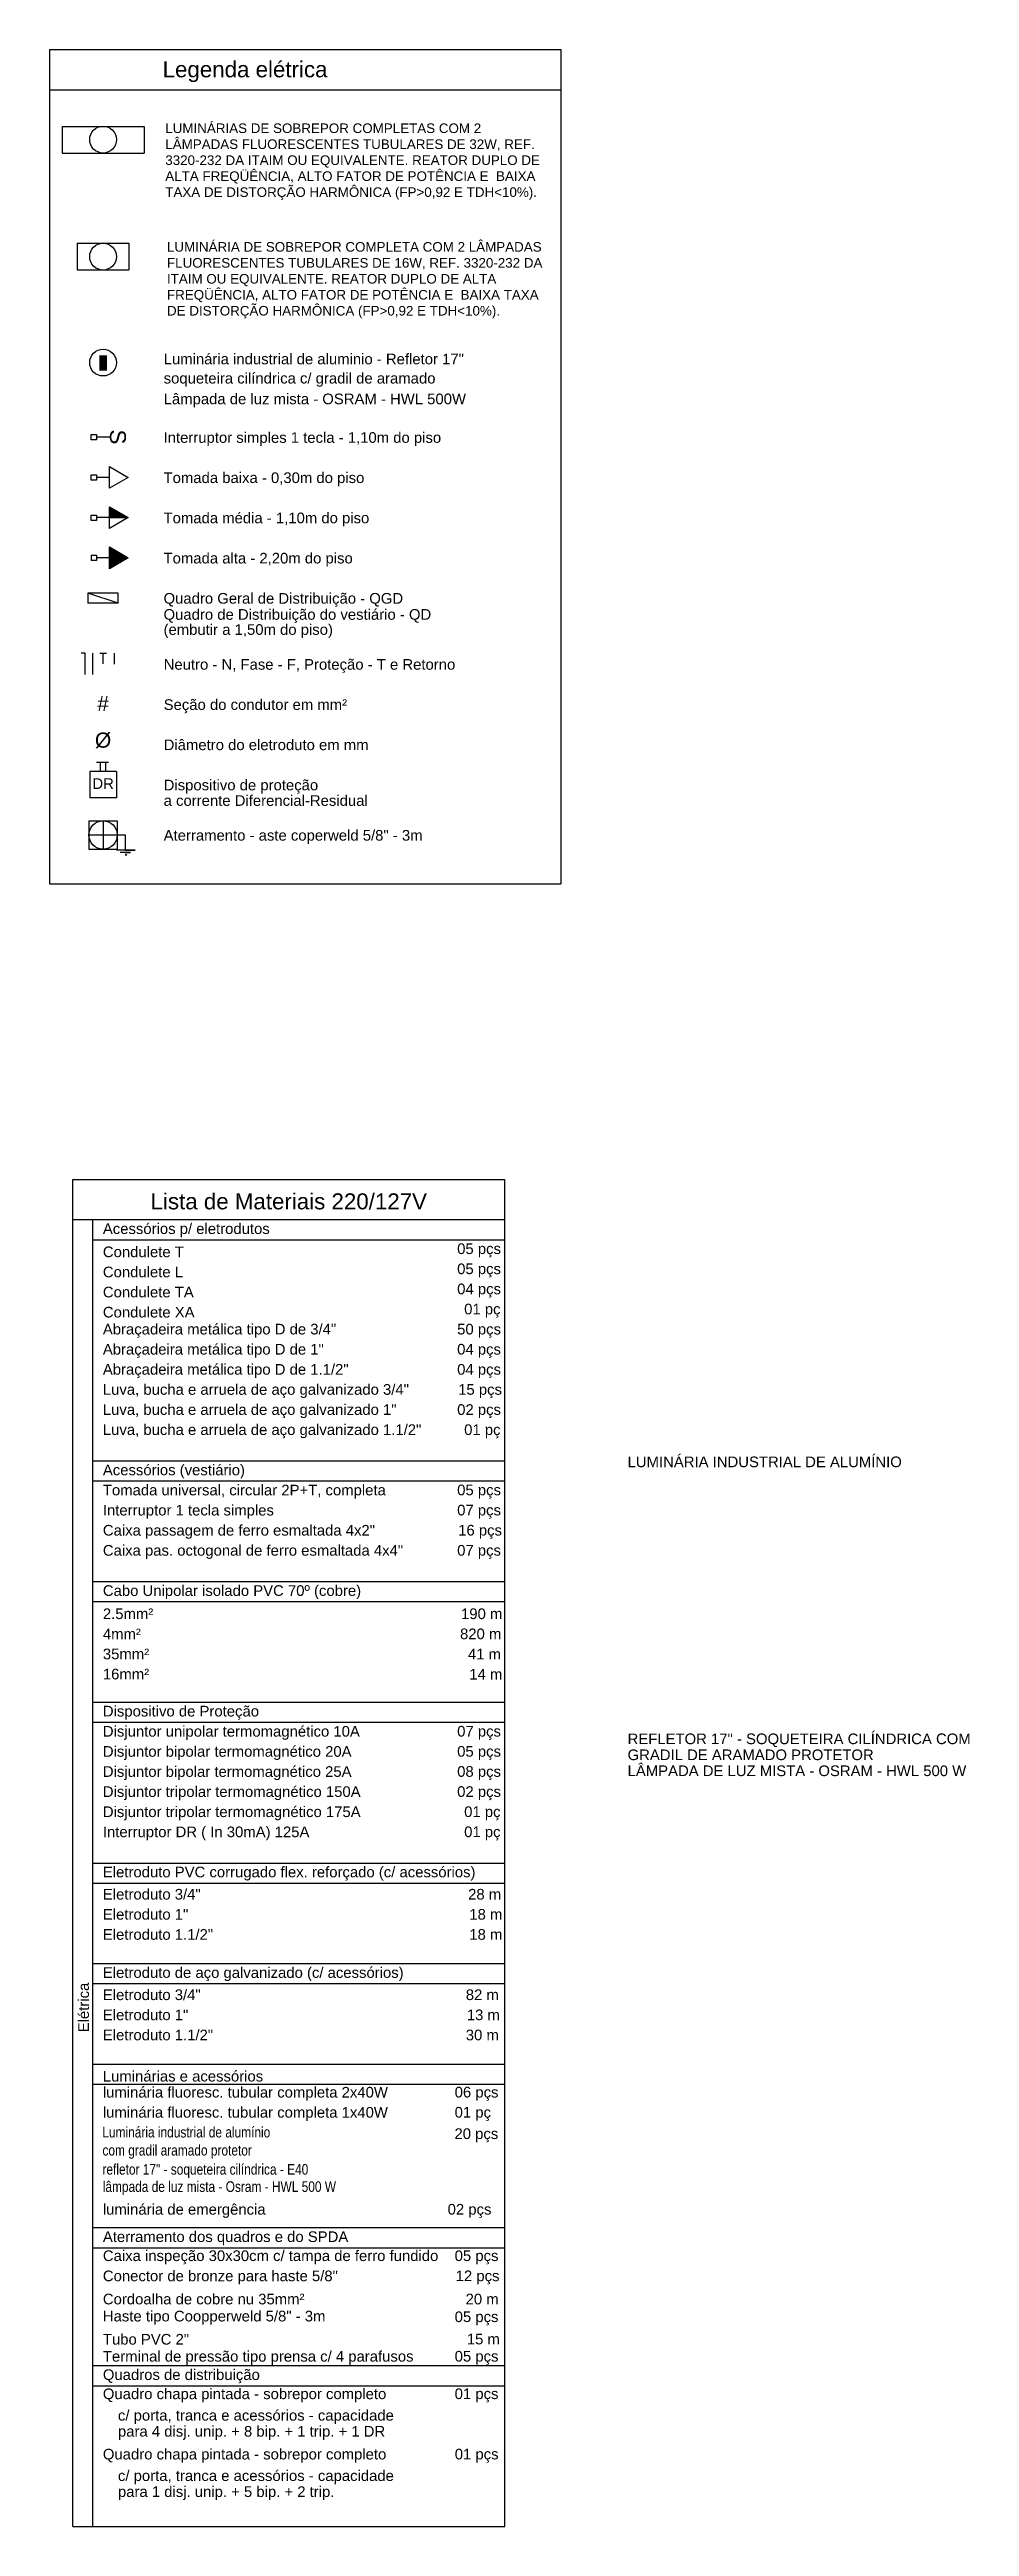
# Model space of a CAD drawing. Header units: inches. Extents: x 3 to 194, y 29 to 128.
# Drawn here: x 184.47 to 193.63, y 76.5 to 101.14 of the extents above; entities that cross this region are included whole.
import ezdxf

# ---------------------------------------------------------------- set-up
doc = ezdxf.new("R2010")
doc.units = ezdxf.units.IN
doc.header["$MEASUREMENT"] = 0
doc.linetypes.add('CONTINU', pattern=[0])
for name, color, linetype in [('DI-Disjuntor', 1, 'Continuous'), ('DI-Fios', 3, 'Continuous'), ('DI-Linhas_do_quadro', 1, 'Continuous'), ('DI-Textos_do_quadro', 2, 'Continuous'), ('DI-Título_do_quadro', 1, 'Continuous'), ('EL-Condutos', 2, 'Continuous'), ('EL-Textos_fios', 7, 'Continuous'), ('ELE-TXT', 2, 'Continuous'), ('HACHURA', 1, 'Continuous'), ('P-SIMBOL', 5, 'Continuous')]:
    doc.layers.add(name, color=color, linetype=linetype)
doc.styles.add('ARIAL', font='arial.ttf')

msp = doc.modelspace()

# ---------------------------------------------------------------- texts
at = {"layer": 'DI-Disjuntor', "insert": (185.008, 93.785), "char_height": 0.1059, "width": 0.43038, "attachment_point": 8, "line_spacing_factor": 0.9, "style": 'ARIAL'}
msp.add_mtext('DR', dxfattribs=at)
at = {"layer": 'DI-Textos_do_quadro', "linetype": 'CONTINU', "style": 'ARIAL'}
for s, p in [('Luminária industrial de aluminio - Refletor 17" ', (185.61, 98.009)), ('soqueteira cilíndrica c/ gradil de aramado ', (185.61, 97.818)), ('Lâmpada de luz mista - OSRAM - HWL 500W', (185.61, 97.612)), ('Interruptor simples 1 tecla - 1,10m do piso', (185.609, 97.228)), ('Tomada baixa - 0,30m do piso', (185.609, 96.828)), ('Tomada média - 1,10m do piso', (185.609, 96.428)), ('Tomada alta - 2,20m do piso', (185.609, 96.028)), ('Quadro Geral de Distribuição - QGD', (185.609, 95.628)), ('Quadro de Distribuição do vestiário - QD', (185.609, 95.468)), ('(embutir a 1,50m do piso)', (185.609, 95.318)), ('Neutro - N, Fase - F, Proteção - T e Retorno', (185.61, 94.971)), ('Seção do condutor em mm²', (185.61, 94.571)), ('Diâmetro do eletroduto em mm', (185.61, 94.171)), ('Dispositivo de proteção', (185.61, 93.771)), ('a corrente Diferencial-Residual', (185.61, 93.617)), ('Aterramento - aste coperweld 5/8" - 3m', (185.61, 93.271))]:
    msp.add_text(s, height=0.1059, dxfattribs=at).set_placement(p)
at = {"layer": 'DI-Textos_do_quadro', "linetype": 'CONTINU', "style": 'ARIAL', "width": 0.8}
for s, p in [('Luminária industrial de alumínio ', (185, 80.371)), ('com gradil aramado protetor', (185.001, 80.191)), ('refletor 17" - soqueteira cilíndrica - E40', (185.001, 80.001)), ('lâmpada de luz mista - Osram - HWL 500 W   ', (185.004, 79.829))]:
    msp.add_text(s, height=0.1059, dxfattribs=at).set_placement(p)
at = {"layer": 'DI-Textos_do_quadro', "linetype": 'CONTINU', "char_height": 0.09531, "attachment_point": 1, "style": 'ARIAL'}
for s, width, insert in [('LUMINÁRIAS DE SOBREPOR COMPLETAS COM 2 LÂMPADAS FLUORESCENTES TUBULARES DE 32W, REF. 3320-232 DA ITAIM OU EQUIVALENTE. REATOR DUPLO DE ALTA FREQÜÊNCIA, ALTO FATOR DE POTÊNCIA E  BAIXA TAXA DE DISTORÇÃO HARMÔNICA (FP>0,92 E TDH<10%).', 3.79903, (185.626, 100.405)), ('LUMINÁRIA DE SOBREPOR COMPLETA COM 2 LÂMPADAS FLUORESCENTES TUBULARES DE 16W, REF. 3320-232 DA ITAIM OU EQUIVALENTE. REATOR DUPLO DE ALTA FREQÜÊNCIA, ALTO FATOR DE POTÊNCIA E  BAIXA TAXA DE DISTORÇÃO HARMÔNICA (FP>0,92 E TDH<10%).', 3.78552, (185.643, 99.225, 0.002))]:
    msp.add_mtext_dynamic_manual_height_columns(s, width=width, gutter_width=1, heights=[0], dxfattribs=dict(at, insert=insert))
at = {"layer": 'DI-Textos_do_quadro', "linetype": 'CONTINU', "char_height": 0.1059, "attachment_point": 7, "line_spacing_factor": 0.9, "style": 'ARIAL'}
for s, insert, width in [('{\\C3;Acessórios p/ eletrodutos}', (185.005, 89.326), 3.8), ('Condulete T', (185.005, 89.126), 3.8), ('\\pi0.37596;05 pçs', (188.155, 89.126), 0.8), ('Condulete L', (185.005, 88.926), 3.8), ('\\pi0.37596;05 pçs', (188.155, 88.926), 0.8), ('Condulete TA', (185.005, 88.726), 3.8), ('\\pi0.37596;04 pçs', (188.155, 88.726), 0.8), ('Abraçadeira metálica tipo D de 3/4"', (185.005, 88.326), 3.8), ('Condulete XA', (185.005, 88.526), 3.8), ('\\pi0.37596;50 pçs', (188.155, 88.326), 0.8), ('\\pi0.4456;01 pç', (188.155, 88.526), 0.8), ('Abraçadeira metálica tipo D de 1"', (185.005, 88.126), 3.8), ('\\pi0.37596;04 pçs', (188.155, 88.126), 0.8), ('Abraçadeira metálica tipo D de 1.1/2"', (185.005, 87.926), 3.8), ('\\pi0.37596;04 pçs', (188.155, 87.926), 0.8), ('Luva, bucha e arruela de aço galvanizado 3/4"', (185.005, 87.726), 3.8), ('\\pi0.38593;15 pçs', (188.155, 87.726), 0.8), ('Luva, bucha e arruela de aço galvanizado 1"', (185.005, 87.526), 3.8), ('Luva, bucha e arruela de aço galvanizado 1.1/2"', (185.005, 87.326), 3.8), ('\\pi0.37596;02 pçs', (188.155, 87.526), 0.8), ('\\pi0.4456;01 pç', (188.155, 87.326), 0.8), ('{\\C3;Acessórios (vestiário)}', (185.005, 86.926), 3.8), ('LUMINÁRIA INDUSTRIAL DE ALUMÍNIO ', (190.227, 87.037), 3.8), ('Tomada universal, circular 2P+T, completa', (185.005, 86.726), 3.8), ('\\pi0.37596;05 pçs', (188.155, 86.726), 0.8), ('Interruptor 1 tecla simples', (185.005, 86.526), 3.8), ('\\pi0.37596;07 pçs', (188.155, 86.526), 0.8), ('Caixa passagem de ferro esmaltada 4x2"', (185.005, 86.326), 3.8), ('Caixa pas. octogonal de ferro esmaltada 4x4"', (185.005, 86.126), 3.8), ('\\pi0.37596;07 pçs', (188.155, 86.126), 0.8), ('\\pi0.38593;16 pçs', (188.155, 86.326), 0.8), ('{\\C3;Cabo Unipolar isolado PVC 70º (cobre)}', (185.005, 85.726), 3.8), ('2.5mm²', (185.005, 85.526), 3.8), ('\\pi0.41447;190 m', (188.155, 85.526), 0.8), ('4mm²', (185.005, 85.326), 3.8), ('\\pi0.40435;820 m', (188.155, 85.326), 0.8), ('35mm²', (185.005, 85.126), 3.8), ('16mm²', (185.005, 84.926), 3.8), ('\\pi0.48251;41 m', (188.155, 85.126), 0.8), ('\\pi0.49674;14 m', (188.155, 84.926), 0.8), ('{\\C3;Dispositivo de Proteção}', (185.005, 84.526), 3.8), ('Disjuntor unipolar termomagnético 10A', (185.005, 84.326), 3.8), ('Disjuntor bipolar termomagnético 20A', (185.005, 84.126), 3.8), ('\\pi0.37596;07 pçs', (188.155, 84.326), 0.8), ('\\pi0.37596;05 pçs', (188.155, 84.126), 0.8), ('REFLETOR 17" - SOQUETEIRA CILÍNDRICA COM GRADIL DE ARAMADO PROTETOR\\PLÂMPADA DE LUZ MISTA - OSRAM - HWL 500 W   ', (190.227, 83.964), 3.8), ('Disjuntor bipolar termomagnético 25A', (185.005, 83.926), 3.8), ('\\pi0.37596;08 pçs', (188.155, 83.926), 0.8), ('Disjuntor tripolar termomagnético 150A', (185.005, 83.726), 3.8), ('\\pi0.37596;02 pçs', (188.155, 83.726), 0.8), ('Disjuntor tripolar termomagnético 175A', (185.005, 83.526), 3.8), ('\\pi0.4456;01 pç', (188.155, 83.526), 0.8), ('Interruptor DR ( In 30mA) 125A', (185.005, 83.326), 3.8), ('\\pi0.4456;01 pç', (188.155, 83.326), 0.8), ('{\\C3;Eletroduto PVC corrugado flex. reforçado (c/ acessórios)}', (185.005, 82.926), 3.9), ('Eletroduto 3/4"', (185.005, 82.736), 3.8), ('\\pi0.48497;28 m', (188.155, 82.736), 0.8), ('Eletroduto 1"', (185.005, 82.536), 3.8), ('\\pi0.49674;18 m', (188.155, 82.536), 0.8), ('Eletroduto 1.1/2"', (185.005, 82.336), 3.8), ('\\pi0.49674;18 m', (188.155, 82.336), 0.8), ('{\\C3;Eletroduto de aço galvanizado (c/ acessórios)}', (185.005, 81.926), 3.8), ('Eletroduto 3/4"', (185.005, 81.736), 3.8), ('\\pi0.48663;82 m', (188.13, 81.736), 0.8), ('Eletroduto 1"', (185.005, 81.536), 3.8), ('\\pi0.49674;13 m', (188.13, 81.536), 0.8), ('Eletroduto 1.1/2"', (185.005, 81.336), 3.8), ('\\pi0.48685;30 m', (188.13, 81.336), 0.8), ('luminária fluoresc. tubular completa 2x40W', (185.005, 80.736), 3.8), ('{\\C3;Luminárias e acessórios}', (185.005, 80.926), 3.8), ('\\pi0.37596;06 pçs', (188.13, 80.736), 0.8), ('luminária fluoresc. tubular completa 1x40W', (185.005, 80.536), 3.8), ('\\pi0.4456;01 pç', (188.06, 80.536), 0.8), ('\\pi0.37416;20 pçs', (188.13, 80.323), 0.8), ('luminária de emergência', (185.005, 79.571), 3.8), ('\\pi0.37596;02 pçs', (188.06, 79.571), 0.8), ('{\\C3;Aterramento dos quadros e do SPDA}', (185.005, 79.299), 3.8), ('Caixa inspeção 30x30cm c/ tampa de ferro fundido', (185.005, 79.109), 3.9), ('\\pi0.37596;05 pçs', (188.13, 79.109), 0.8), ('Conector de bronze para haste 5/8"', (185.005, 78.909), 3.8), ('\\pi0.38593;12 pçs', (188.13, 78.909), 0.8), ('Cordoalha de cobre nu 35mm²', (185.005, 78.709), 3.8), ('Haste tipo Coopperweld 5/8" - 3m', (185.005, 78.509), 3.8), ('\\pi0.37596;05 pçs', (188.13, 78.502), 0.8), ('\\pi0.48497;20 m', (188.13, 78.709), 0.8), ('Tubo PVC 2"', (185.005, 78.309), 3.8), ('\\pi0.49674;15 m', (188.13, 78.311), 0.8), ('Terminal de pressão tipo prensa c/ 4 parafusos', (185.005, 78.109), 3.8), ('\\pi0.37596;05 pçs', (188.13, 78.109), 0.8), ('{\\C3;Quadros de distribuição}', (185.005, 77.926), 3.8), ('Quadro chapa pintada - sobrepor completo', (185.005, 77.736), 3.9), ('\\pi0.37596;01 pçs', (188.13, 77.736), 0.8), ('c/ porta, tranca e acessórios - capacidade\\Ppara 4 disj. unip. + 8 bip. + 1 trip. + 1 DR', (185.155, 77.363), 3.9), ('Quadro chapa pintada - sobrepor completo', (185.005, 77.136), 3.9), ('\\pi0.37596;01 pçs', (188.131, 77.136), 0.8), ('c/ porta, tranca e acessórios - capacidade\\Ppara 1 disj. unip. + 5 bip. + 2 trip.', (185.155, 76.763), 3.9)]:
    msp.add_mtext(s, dxfattribs=dict(at, insert=insert, width=width))
at = {"layer": 'DI-Textos_do_quadro', "insert": (184.868, 81.664), "char_height": 0.1059, "width": 0.98949, "attachment_point": 8, "rotation": 90, "line_spacing_factor": 0.9, "style": 'ARIAL'}
msp.add_mtext('Elétrica', dxfattribs=at)
at = {"layer": 'DI-Título_do_quadro', "color": 3, "char_height": 0.15885, "attachment_point": 8, "line_spacing_factor": 0.9, "style": 'ARIAL'}
for s, insert, width in [('Legenda elétrica', (186.42, 100.816), 4.3), ('Lista de Materiais 220/127V', (186.855, 89.601), 4.29996)]:
    msp.add_mtext(s, dxfattribs=dict(at, insert=insert, width=width))
at = {"layer": 'EL-Textos_fios', "color": 1, "char_height": 0.08, "width": 0.30716, "attachment_point": 8, "line_spacing_factor": 0.9, "style": 'ARIAL'}
for s, insert in [('{\\H1.875x;#\\H0.57776x; }', (185.007, 94.559)), ('{\\H1.875x;%%C\\H0.57776x; }', (185.007, 94.19))]:
    msp.add_mtext(s, dxfattribs=dict(at, insert=insert))
at = {"layer": 'P-SIMBOL', "insert": (185.073, 97.361), "char_height": 0.159, "width": 0.29691, "attachment_point": 7, "rotation": 270, "line_spacing_factor": 0.9, "style": 'ARIAL'}
msp.add_mtext('S', dxfattribs=at)

# ---------------------------------------------------------------- blocks, each defined once
blk = doc.blocks.new('I')
at = {"layer": 'ELE-TXT', "color": 4}
blk.add_circle((0, 0), 0.266, dxfattribs=at)
blk = doc.blocks.new('COND')
at = {"color": 4}
blk.add_solid([(-0.1, -0.05), (-0.1, 0.05), (0.1, -0.05), (0.1, 0.05)], dxfattribs=at)

# ---------------------------------------------------------------- hatches: boundary and pattern name
for points in [[(185.071, 96.592), (185.071, 96.484), (185.258, 96.484)], [(185.258, 96.084), (185.071, 96.192), (185.071, 96.084)]]:
    msp.add_hatch(color=5).paths.add_polyline_path(points)
at = {"layer": 'HACHURA', "linetype": 'CONTINU'}
msp.add_hatch(color=5, dxfattribs=at).paths.add_polyline_path([(185.071, 96.084), (185.071, 95.976), (185.258, 96.084)])

# ---------------------------------------------------------------- linework, layer by layer
at = {"color": 5}
for p, q in [((185.071, 96.484), (185.258, 96.484)), ((184.89, 96.11), (184.89, 96.057)), ((185.071, 96.084), (185.258, 96.084))]:
    msp.add_line(p, q, dxfattribs=at)
at = {"layer": 'DI-Disjuntor', "linetype": 'Continuous'}
for p, q in [((184.875, 93.96), (184.875, 93.695)), ((185.14, 93.959), (184.875, 93.959)), ((184.941, 94.052), (185.06, 94.052)), ((184.981, 93.959), (184.981, 94.052)), ((185.034, 93.959), (185.034, 94.052)), ((185.14, 93.96), (185.14, 93.695)), ((185.14, 93.695), (184.875, 93.695))]:
    msp.add_line(p, q, dxfattribs=at)
at = {"layer": 'DI-Fios', "linetype": 'Continuous'}
for p, q in [((184.83, 95.136), (184.788, 95.136)), ((184.83, 94.924), (184.83, 95.136)), ((184.904, 94.924), (184.904, 95.136)), ((184.974, 95.136), (185.041, 95.136)), ((185.007, 95.03), (185.007, 95.136))]:
    msp.add_line(p, q, dxfattribs=at)
at = {"layer": 'DI-Linhas_do_quadro', "linetype": 'Continuous'}
for p, q in [((184.474, 101.14), (189.564, 101.14)), ((184.474, 101.14), (184.474, 92.842)), ((189.564, 101.14), (189.564, 92.842)), ((184.474, 100.74), (189.564, 100.74)), ((184.474, 92.842), (189.564, 92.842)), ((184.705, 76.501), (184.705, 89.901)), ((184.705, 89.901), (189.005, 89.901)), ((189.005, 76.501), (189.005, 89.901)), ((184.705, 89.501), (189.005, 89.501)), ((184.905, 76.501), (184.905, 89.501)), ((184.905, 89.301), (189.005, 89.301)), ((184.905, 87.101), (189.005, 87.101)), ((184.905, 86.901), (189.005, 86.901)), ((184.905, 85.901), (189.005, 85.901)), ((184.905, 85.701), (189.005, 85.701)), ((184.905, 84.701), (189.005, 84.701)), ((184.905, 84.501), (189.005, 84.501)), ((184.905, 83.101), (189.005, 83.101)), ((184.905, 82.901), (189.005, 82.901)), ((184.905, 82.101), (189.005, 82.101)), ((184.905, 81.901), (189.005, 81.901)), ((184.905, 81.101), (189.005, 81.101)), ((184.905, 80.901), (189.005, 80.901)), ((184.905, 79.474), (189.005, 79.474)), ((184.905, 79.274), (189.005, 79.274)), ((184.905, 78.101), (189.005, 78.101)), ((184.905, 77.901), (189.005, 77.901)), ((184.705, 76.501), (189.005, 76.501))]:
    msp.add_line(p, q, dxfattribs=at)
at = {"layer": 'EL-Condutos', "color": 3}
msp.add_line((185.117, 95.137), (185.117, 95.027), dxfattribs=at)
at = {"layer": 'HACHURA', "color": 3, "linetype": 'CONTINU'}
for p, q in [((184.866, 93.468), (184.866, 93.186)), ((184.866, 93.468), (185.148, 93.468)), ((185.007, 93.468), (185.007, 93.186)), ((185.148, 93.468), (185.148, 93.186)), ((184.866, 93.327), (185.148, 93.327)), ((184.866, 93.186), (185.148, 93.186)), ((185.326, 93.176), (185.142, 93.176)), ((185.148, 93.327), (185.227, 93.327)), ((185.279, 93.152), (185.177, 93.152)), ((185.227, 93.327), (185.227, 93.176)), ((185.227, 93.176), (185.326, 93.176)), ((185.228, 93.152), (185.279, 93.152)), ((185.227, 93.13), (185.243, 93.13)), ((185.243, 93.13), (185.227, 93.13))]:
    msp.add_line(p, q, dxfattribs=at)
msp.add_circle((185.007, 93.327), 0.141, dxfattribs=at)
at = {"layer": 'P-SIMBOL'}
for p, q in [((184.599, 100.376), (185.415, 100.376)), ((184.599, 100.376), (184.599, 100.111)), ((185.415, 100.376), (185.415, 100.111)), ((184.599, 100.111), (185.415, 100.111)), ((184.749, 99.213), (185.265, 99.213)), ((184.749, 99.213), (184.749, 98.948)), ((185.265, 99.213), (185.265, 98.948)), ((184.749, 98.948), (185.265, 98.948)), ((184.89, 97.257), (184.89, 97.31)), ((184.89, 97.31), (184.943, 97.31)), ((184.943, 97.257), (184.89, 97.257)), ((184.943, 97.31), (184.943, 97.257)), ((185.071, 97.284), (184.943, 97.284)), ((184.89, 96.857), (184.89, 96.91)), ((184.89, 96.91), (184.943, 96.91)), ((184.943, 96.857), (184.89, 96.857)), ((184.943, 96.91), (184.943, 96.857)), ((185.071, 96.884), (184.943, 96.884)), ((185.071, 96.776), (185.071, 96.992)), ((185.071, 96.992), (185.258, 96.884)), ((185.258, 96.884), (185.071, 96.776)), ((185.071, 96.376), (185.071, 96.592)), ((185.071, 96.592), (185.258, 96.484)), ((184.89, 96.457), (184.89, 96.51)), ((184.89, 96.51), (184.943, 96.51)), ((184.943, 96.457), (184.89, 96.457)), ((184.943, 96.51), (184.943, 96.457)), ((185.071, 96.484), (184.943, 96.484)), ((185.258, 96.484), (185.071, 96.376)), ((184.89, 96.11), (184.943, 96.11)), ((184.943, 96.11), (184.943, 96.057)), ((185.071, 95.976), (185.071, 96.192)), ((185.071, 96.192), (185.258, 96.084)), ((184.943, 96.057), (184.89, 96.057)), ((185.071, 96.084), (184.943, 96.084)), ((185.258, 96.084), (185.071, 95.976)), ((185.157, 95.734), (184.856, 95.734)), ((185.157, 95.634), (184.856, 95.734)), ((185.157, 95.634), (184.856, 95.634)), ((184.857, 95.634), (184.857, 95.734)), ((185.157, 95.634), (185.157, 95.734))]:
    msp.add_line(p, q, dxfattribs=at)
for centre in [(185.007, 100.244), (185.007, 99.08)]:
    msp.add_circle(centre, 0.133, dxfattribs=at)

# ---------------------------------------------------------------- block references
at = {"layer": 'ELE-TXT', "xscale": 0.5, "yscale": 0.5, "zscale": 0.5}
msp.add_blockref('I', (185.007, 98.026), dxfattribs=at)
at = {"layer": 'ELE-TXT', "xscale": 0.75, "yscale": 0.75, "zscale": 0.75, "rotation": 90}
msp.add_blockref('COND', (185.007, 98.022), dxfattribs=at)

msp.set_redraw_order([(e.dxf.handle, doc.entitydb.next_handle()) for e in msp.query("TEXT MTEXT ATTDEF DIMENSION ARC_DIMENSION")])  # texts and dimensions are drawn at this point

doc.saveas('drawing.dxf')
